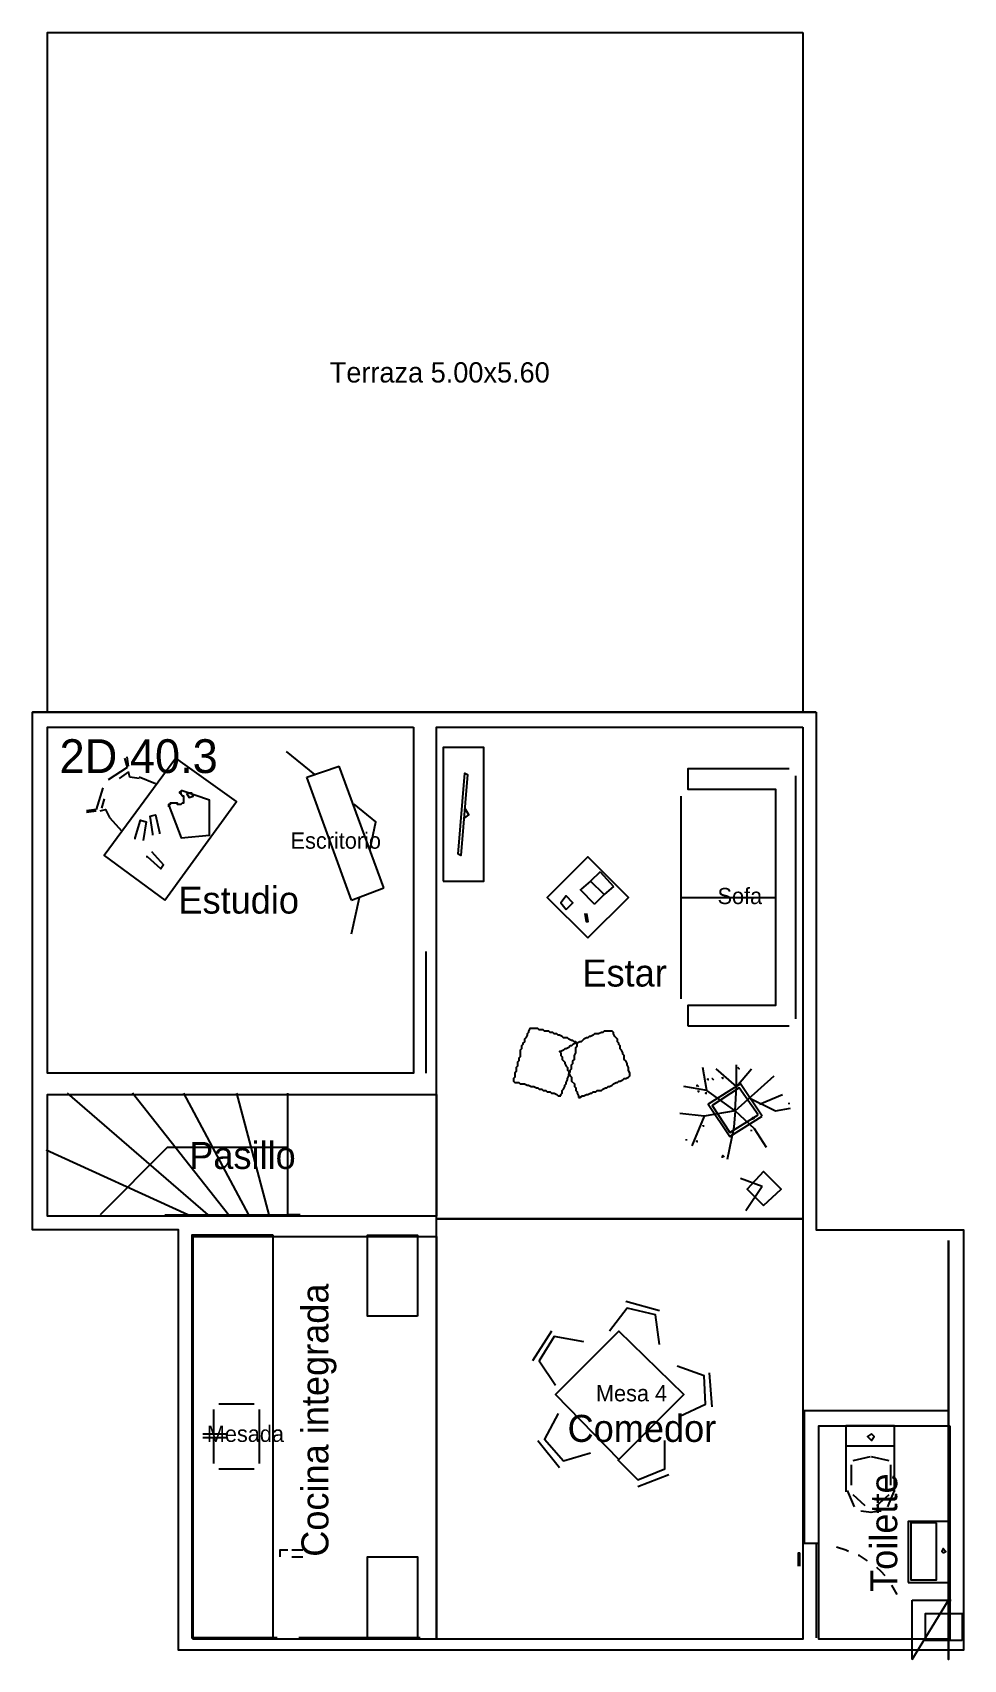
# Model space of a CAD drawing. Header units: metres. Extents: x 0 to 116, y 0 to 12.
# Drawn here: x 0 to 6.89, y -0.07 to 11.97 of the extents above; entities that cross this region are included whole.
import ezdxf

# ---------------------------------------------------------------- set-up
doc = ezdxf.new("R2010")
doc.units = ezdxf.units.M
for name, color, linetype in [('Trazo_Cotas', 9, 'Continuous'), ('Trazo_Entrada', 1, 'Continuous'), ('Trazo_Equipamiento', 8, 'Continuous'), ('Trazo_Estancias', 3, 'Continuous'), ('Trazo_Fachada', 30, 'Continuous'), ('Trazo_Puertas', 1, 'Continuous'), ('Trazo_Unidad', 7, 'Continuous'), ('Trazo_Ventanas', 5, 'Continuous')]:
    doc.layers.add(name, color=color, linetype=linetype)

msp = doc.modelspace()

# ---------------------------------------------------------------- texts
at = {"layer": 'Trazo_Cotas'}
msp.add_text('Terraza 5.00x5.60', height=0.15, dxfattribs=at).set_placement((2.2, 9.38))
at = {"layer": 'Trazo_Equipamiento', "color": 8}
for s, p in [('Escritorio', (1.91, 5.93)), ('Sofa', (5.07, 5.52)), ('Mesa 4', (4.17, 1.84)), ('Mesada', (1.29, 1.54))]:
    msp.add_text(s, height=0.12, dxfattribs=at).set_placement(p)
at = {"layer": 'Trazo_Estancias', "color": 150}
msp.add_text('Estudio', height=0.2, dxfattribs=at).set_placement((1.08, 5.45))
at = {"layer": 'Trazo_Estancias', "color": 2}
msp.add_text('Estar', height=0.2, dxfattribs=at).set_placement((4.07, 4.91))
at = {"layer": 'Trazo_Estancias', "color": 8}
msp.add_text('Pasillo', height=0.2, dxfattribs=at).set_placement((1.16, 3.56))
at = {"layer": 'Trazo_Estancias', "color": 30}
msp.add_text('Cocina integrada', height=0.2, rotation=90, dxfattribs=at).set_placement((2.19, 0.69))
at = {"layer": 'Trazo_Estancias', "color": 40}
msp.add_text('Comedor', height=0.2, dxfattribs=at).set_placement((3.96, 1.54))
at = {"layer": 'Trazo_Estancias', "color": 4}
msp.add_text('Toilette', height=0.2, rotation=90, dxfattribs=at).set_placement((6.4, 0.43))
at = {"layer": 'Trazo_Unidad'}
msp.add_text('2D 40.3', height=0.25, dxfattribs=at).set_placement((0.2, 6.49))

# ---------------------------------------------------------------- linework, layer by layer
at = {"layer": 'Trazo_Cotas'}
msp.add_lwpolyline([(5.7, 11.97), (5.7, 6.94), (0.11, 6.94), (0.11, 11.97)], close=True, dxfattribs=at)
at = {"layer": 'Trazo_Entrada'}
msp.add_line((4.48, 0), (2.99, 0), dxfattribs=at)
at = {"layer": 'Trazo_Equipamiento', "color": 9}
for p, q in [((2.09, 6.48), (1.88, 6.65)), ((0.7, 6.53), (0.56, 6.44)), ((0.68, 6.6), (0.7, 6.53)), ((0.71, 6.54), (0.7, 6.61)), ((2.03, 6.46), (2.27, 6.54)), ((2.6, 5.64), (2.27, 6.54)), ((0.71, 6.5), (0.64, 6.45)), ((0.91, 6.41), (0.79, 6.46)), ((2.36, 5.55), (2.03, 6.46)), ((5.65, 4.67), (5.65, 6.47)), ((0.52, 6.38), (0.47, 6.22)), ((0.53, 6.3), (0.51, 6.23)), ((4.8, 4.82), (4.8, 6.32)), ((0.47, 6.22), (0.4, 6.21)), ((0.4, 6.2), (0.47, 6.21)), ((0.57, 6.16), (0.66, 6.06)), ((4.13, 5.69), (4.06, 5.63)), ((4.2, 5.76), (4.13, 5.69)), ((4.23, 5.59), (4.13, 5.69)), ((4.23, 5.59), (4.13, 5.69)), ((4.2, 5.76), (4.3, 5.65)), ((2.36, 5.55), (2.6, 5.64)), ((2.36, 5.3), (2.42, 5.57)), ((4.05, 5.63), (4.16, 5.52)), ((4.23, 5.59), (4.16, 5.52)), ((4.3, 5.65), (4.23, 5.59)), ((4.8, 5.57), (5.5, 5.57)), ((4.85, 4.62), (5.6, 4.62)), ((4.99, 4.14), (4.96, 4.31)), ((5.2, 3.99), (5.49, 4.25)), ((5.21, 4.17), (5.21, 4.33)), ((5.21, 4.17), (5.32, 4.3)), ((5.38, 4.04), (5.55, 4.11)), ((4.97, 3.95), (4.79, 3.97)), ((5.4, 3.43), (5.24, 3.49)), ((5.4, 3.43), (5.28, 3.25)), ((4.64, 2.51), (4.39, 2.58)), ((3.84, 2.36), (3.7, 2.14)), ((5.03, 1.8), (5.01, 2.05)), ((3.74, 1.55), (3.9, 1.35)), ((4.48, 1.21), (4.71, 1.3))]:
    msp.add_line(p, q, dxfattribs=at)
at = {"layer": 'Trazo_Equipamiento', "color": 8}
for p, q in [((1.3, 3.22), (0.26, 4.12)), ((1.45, 3.22), (0.74, 4.12)), ((1.6, 3.22), (1.12, 4.12)), ((1.89, 4.04), (1.89, 4.12)), ((1.89, 3.22), (1.89, 4.12)), ((1.89, 3.88), (1.89, 3.96)), ((1.89, 3.71), (1.89, 3.79)), ((1.15, 3.22), (0.1, 3.7)), ((1, 3.72), (0.5, 3.22)), ((1, 3.72), (1.89, 3.72)), ((1.33, 3.72), (1.61, 3.72)), ((1.89, 3.54), (1.89, 3.63)), ((1.89, 3.38), (1.89, 3.46)), ((1.64, 1.82), (1.38, 1.82)), ((1.34, 1.78), (1.34, 1.6)), ((1.68, 1.38), (1.68, 1.78)), ((1.26, 1.6), (1.43, 1.6)), ((1.43, 1.57), (1.26, 1.57)), ((1.34, 1.57), (1.34, 1.38)), ((6.02, 1.51), (6.38, 1.51)), ((1.38, 1.34), (1.64, 1.34)), ((6.06, 1.37), (6.06, 1.22)), ((6.2, 1.43), (6.07, 1.4)), ((6.34, 1.4), (6.21, 1.43)), ((6.35, 1.37), (6.35, 1.22)), ((6.03, 1.18), (6.08, 1.06)), ((6.07, 1.15), (6.16, 1.07)), ((6.25, 1.07), (6.34, 1.15)), ((6.33, 1.06), (6.38, 1.18)), ((6.13, 1.03), (6.21, 1.02)), ((6.2, 1.02), (6.28, 1.03)), ((2, 0.74), (1.92, 0.74)), ((1.92, 0.69), (2, 0.69)), ((5.68, 0.62), (5.68, 0.72)), ((6.4, 0.41), (6.36, 0.48)), ((6.51, 0.37), (6.8, 0.37)), ((6.51, 0.09), (6.51, 0.37)), ((6.51, -0.07), (6.78, 0.37)), ((1.81, 0.09), (1.18, 0.09)), ((2.87, 0.09), (1.97, 0.09))]:
    msp.add_line(p, q, dxfattribs=at)
at = {"layer": 'Trazo_Equipamiento', "color": 9}
for points in [[(3.04, 5.69), (3.34, 5.69), (3.34, 6.68), (3.04, 6.68)], [(0.98, 5.55), (1.51, 6.28), (1.06, 6.6), (0.53, 5.88)], [(3.15, 5.89), (3.2, 6.49), (3.22, 6.48), (3.17, 5.88)], [(1.14, 6.34), (1.16, 6.31), (1.19, 6.32), (1.18, 6.34)], [(4.11, 5.27), (4.41, 5.57), (4.11, 5.87), (3.81, 5.57)], [(3.95, 5.48), (4, 5.53), (3.95, 5.58), (3.91, 5.53)], [(3.91, 4.1), (3.91, 4.11), (3.92, 4.12), (3.92, 4.14), (3.93, 4.15), (3.94, 4.17), (3.94, 4.18), (3.95, 4.19), (3.95, 4.2), (3.96, 4.22), (3.96, 4.23), (3.97, 4.25), (3.97, 4.26), (3.98, 4.28), (3.98, 4.29), (3.99, 4.3), (3.99, 4.33), (4, 4.34), (4, 4.36), (4.01, 4.37), (4.01, 4.4), (4.02, 4.42), (4.02, 4.46), (4.03, 4.47), (4.03, 4.49), (4.02, 4.5), (4.01, 4.5), (4, 4.51), (3.99, 4.51), (3.97, 4.52), (3.96, 4.53), (3.93, 4.53), (3.92, 4.54), (3.9, 4.55), (3.89, 4.55), (3.88, 4.56), (3.86, 4.56), (3.85, 4.57), (3.83, 4.57), (3.82, 4.58), (3.79, 4.58), (3.78, 4.59), (3.75, 4.59), (3.74, 4.6), (3.68, 4.6), (3.67, 4.58), (3.67, 4.57), (3.66, 4.56), (3.66, 4.55), (3.65, 4.53), (3.64, 4.52), (3.64, 4.5), (3.63, 4.49), (3.63, 4.48), (3.62, 4.47), (3.62, 4.45), (3.61, 4.44), (3.61, 4.39), (3.6, 4.38), (3.6, 4.36), (3.59, 4.35), (3.59, 4.32), (3.58, 4.31), (3.58, 4.28), (3.57, 4.27), (3.57, 4.24), (3.56, 4.23), (3.56, 4.21), (3.57, 4.2), (3.6, 4.2), (3.61, 4.19), (3.64, 4.19), (3.66, 4.18), (3.67, 4.18), (3.69, 4.17), (3.71, 4.17), (3.73, 4.16), (3.74, 4.16), (3.75, 4.15), (3.77, 4.15), (3.78, 4.14), (3.8, 4.14), (3.81, 4.13), (3.83, 4.13), (3.84, 4.12), (3.86, 4.12), (3.88, 4.11), (3.89, 4.1)], [(4.04, 4.09), (4.05, 4.09), (4.07, 4.1), (4.08, 4.1), (4.1, 4.11), (4.11, 4.11), (4.13, 4.12), (4.14, 4.12), (4.15, 4.13), (4.17, 4.13), (4.18, 4.14), (4.21, 4.14), (4.22, 4.15), (4.24, 4.16), (4.25, 4.16), (4.26, 4.17), (4.27, 4.17), (4.29, 4.18), (4.3, 4.19), (4.32, 4.2), (4.33, 4.2), (4.34, 4.21), (4.35, 4.21), (4.37, 4.22), (4.38, 4.23), (4.39, 4.23), (4.41, 4.24), (4.42, 4.25), (4.42, 4.27), (4.41, 4.29), (4.41, 4.31), (4.4, 4.33), (4.4, 4.34), (4.39, 4.36), (4.38, 4.37), (4.38, 4.4), (4.37, 4.41), (4.37, 4.42), (4.36, 4.44), (4.35, 4.45), (4.35, 4.47), (4.34, 4.48), (4.34, 4.49), (4.33, 4.5), (4.33, 4.52), (4.31, 4.54), (4.3, 4.56), (4.3, 4.57), (4.29, 4.58), (4.23, 4.58), (4.22, 4.57), (4.21, 4.57), (4.19, 4.56), (4.16, 4.56), (4.15, 4.55), (4.13, 4.54), (4.12, 4.54), (4.11, 4.53), (4.1, 4.53), (4.08, 4.52), (4.06, 4.5), (4.05, 4.5), (4.03, 4.49), (4.02, 4.49), (4, 4.48), (3.99, 4.47), (3.98, 4.47), (3.97, 4.46), (3.95, 4.45), (3.94, 4.45), (3.93, 4.44), (3.91, 4.43), (3.9, 4.43), (3.91, 4.42), (3.91, 4.4), (3.92, 4.39), (3.92, 4.37), (3.94, 4.35), (3.94, 4.34), (3.95, 4.32), (3.96, 4.31), (3.96, 4.29), (3.97, 4.28), (3.97, 4.27), (3.98, 4.25), (3.99, 4.24), (3.99, 4.21), (4.01, 4.19), (4.01, 4.17), (4.02, 4.16), (4.02, 4.14), (4.03, 4.13), (4.03, 4.12), (4.04, 4.1)], [(5.4, 3.95), (5.24, 4.19), (5, 4.04), (5.16, 3.8)], [(5.37, 3.96), (5.23, 4.16), (5.03, 4.03), (5.16, 3.83)], [(5.41, 3.29), (5.54, 3.41), (5.41, 3.54), (5.29, 3.41)], [(4.34, 1.41), (4.82, 1.89), (4.34, 2.36), (3.87, 1.89)]]:
    msp.add_lwpolyline(points, close=True, dxfattribs=at)
for points in [[(5.6, 6.52), (4.85, 6.52), (4.85, 6.37), (5.5, 6.37), (5.5, 4.77), (4.85, 4.77), (4.85, 4.62)], [(0.79, 6.45), (0.72, 6.46), (0.71, 6.5)], [(1.01, 6.25), (1.1, 6.01), (1.31, 6.03), (1.31, 6.29), (1.1, 6.36)], [(1.01, 6.24), (1.01, 6.26), (1.02, 6.26), (1.02, 6.27), (1.07, 6.27), (1.07, 6.26), (1.1, 6.26), (1.11, 6.27), (1.12, 6.27), (1.12, 6.32), (1.11, 6.32), (1.1, 6.33), (1.1, 6.34), (1.09, 6.34), (1.09, 6.35), (1.1, 6.35), (1.1, 6.36)], [(4.85, 6.37), (5.5, 6.37), (5.5, 4.77), (4.85, 4.77)], [(0.5, 6.21), (0.54, 6.22), (0.57, 6.16)], [(0.89, 6.03), (0.89, 6.04), (0.87, 6.17), (0.91, 6.18), (0.94, 6.05), (0.94, 6.04)], [(2.5, 5.93), (2.54, 6.13), (2.38, 6.26)], [(3.19, 6.15), (3.23, 6.18), (3.2, 6.23)], [(0.76, 6), (0.76, 6.01), (0.8, 6.14), (0.84, 6.13), (0.82, 5.99)], [(0.88, 5.91), (0.97, 5.81), (0.95, 5.78), (0.85, 5.87), (0.84, 5.87)], [(4.1, 5.45), (4.11, 5.39), (4.1, 5.39), (4.09, 5.45)], [(4.99, 4.23), (5, 4.22), (5, 4.23)], [(5.03, 4.23), (5.03, 4.23), (5.04, 4.22)], [(5.2, 3.99), (5.21, 4.17), (5.06, 4.3)], [(5.1, 4.24), (5.11, 4.23), (5.11, 4.24)], [(5.22, 4.31), (5.23, 4.3), (5.22, 4.31)], [(5.2, 3.99), (4.99, 4.14), (4.82, 4.17)], [(4.92, 4.17), (4.92, 4.18), (4.93, 4.17)], [(4.93, 4.14), (4.93, 4.13), (4.93, 4.14)], [(4.99, 4.12), (4.98, 4.12), (4.99, 4.12)], [(5.2, 3.99), (4.97, 3.95), (4.88, 3.73)], [(5.2, 3.99), (5.19, 3.87), (5.14, 3.63)], [(5.2, 3.99), (5.34, 3.86), (5.43, 3.72)], [(5.3, 4.09), (5.5, 3.99), (5.61, 4.01)], [(5.6, 4.04), (5.6, 4.04), (5.6, 4.05)], [(4.96, 3.88), (4.96, 3.88), (4.97, 3.88)], [(5.32, 3.93), (5.33, 3.93), (5.33, 3.94), (5.34, 3.93)], [(4.84, 3.77), (4.84, 3.78), (4.84, 3.78)], [(4.91, 3.77), (4.92, 3.76), (4.92, 3.77)], [(5.32, 3.84), (5.32, 3.85), (5.32, 3.85)], [(5.1, 3.65), (5.11, 3.65), (5.11, 3.66), (5.12, 3.65)], [(4.64, 2.26), (4.61, 2.48), (4.4, 2.53), (4.27, 2.36)], [(4.08, 2.28), (3.86, 2.32), (3.75, 2.14), (3.87, 1.96)], [(4.79, 1.73), (4.98, 1.82), (4.97, 2.03), (4.77, 2.1)], [(3.89, 1.75), (3.79, 1.56), (3.93, 1.4), (4.13, 1.46)], [(4.33, 1.41), (4.48, 1.26), (4.68, 1.34), (4.68, 1.55)]]:
    msp.add_lwpolyline(points, dxfattribs=at)
at = {"layer": 'Trazo_Equipamiento', "color": 8}
for points in [[(1.51, 4.12), (1.75, 3.22), (1.89, 3.22)], [(1.98, 3.22), (1.89, 3.22), (1.89, 3.29)], [(0.98, 3.22), (1.6, 3.22), (1.75, 3.22)], [(6.78, 1.77), (5.71, 1.77), (5.71, 0.79), (5.82, 0.79), (5.82, 1.66), (6.78, 1.66), (6.78, 0.37)], [(6.38, 1.17), (6.38, 1.66), (6.02, 1.66), (6.02, 1.17)], [(6.78, 1.67), (6.78, 1.67), (6.78, -0.07)], [(1.89, 0.74), (1.83, 0.74), (1.83, 0.69)], [(6.04, 0.73), (6.02, 0.74), (5.95, 0.76)], [(5.67, 0.62), (5.67, 0.72), (5.68, 0.72)], [(6.18, 0.66), (6.12, 0.7), (6.11, 0.7)], [(6.31, 0.55), (6.28, 0.58), (6.25, 0.61)], [(6.51, -0.07), (6.51, -0.07), (6.51, 0.37)]]:
    msp.add_lwpolyline(points, dxfattribs=at)
for points in [[(1.78, 3.07), (1.18, 3.07), (1.18, 0.09), (1.78, 0.09)], [(2.85, 2.47), (2.48, 2.47), (2.48, 3.07), (2.85, 3.07)], [(6.78, 3.03), (6.78, -0.07)], [(6.21, 1.6), (6.18, 1.58), (6.21, 1.55), (6.23, 1.58)], [(6.48, 0.5), (6.78, 0.5), (6.78, 0.95), (6.48, 0.95)], [(6.69, 0.94), (6.5, 0.94), (6.5, 0.52), (6.69, 0.52)], [(6.74, 0.72), (6.76, 0.73), (6.74, 0.75), (6.73, 0.73)], [(2.85, 0.09), (2.48, 0.09), (2.48, 0.69), (2.85, 0.69)], [(6.88, 0.07), (6.61, 0.07), (6.61, 0.27), (6.88, 0.27)]]:
    msp.add_lwpolyline(points, close=True, dxfattribs=at)
at = {"layer": 'Trazo_Estancias', "color": 150}
msp.add_lwpolyline([(2.82, 6.83), (2.82, 4.27), (0.11, 4.27), (0.11, 6.83)], close=True, dxfattribs=at)
at = {"layer": 'Trazo_Estancias', "color": 2}
msp.add_lwpolyline([(5.7, 6.83), (5.7, 3.19), (2.99, 3.19), (2.99, 6.83)], close=True, dxfattribs=at)
at = {"layer": 'Trazo_Estancias', "color": 8}
msp.add_lwpolyline([(2.99, 4.11), (2.99, 3.21), (0.11, 3.21), (0.11, 4.11)], close=True, dxfattribs=at)
at = {"layer": 'Trazo_Estancias', "color": 40}
msp.add_lwpolyline([(5.7, 3.19), (5.7, 0.08), (2.99, 0.08), (2.99, 3.19)], close=True, dxfattribs=at)
at = {"layer": 'Trazo_Estancias', "color": 30}
msp.add_lwpolyline([(2.99, 3.06), (2.99, 0.08), (1.19, 0.08), (1.19, 3.06)], close=True, dxfattribs=at)
at = {"layer": 'Trazo_Estancias', "color": 4}
msp.add_lwpolyline([(6.79, 1.66), (6.79, 0.08), (5.82, 0.08), (5.82, 1.66)], close=True, dxfattribs=at)
at = {"layer": 'Trazo_Fachada'}
msp.add_line((5.8, 6.94), (0, 6.94), dxfattribs=at)
at = {"layer": 'Trazo_Puertas'}
for p, q in [((2.91, 5.17), (2.91, 4.27)), ((5.8, 0.78), (5.8, 0.09))]:
    msp.add_line(p, q, dxfattribs=at)
at = {"layer": 'Trazo_Unidad'}
msp.add_lwpolyline([(5.8, 6.94), (5.8, 3.11), (6.89, 3.11), (6.89, 0), (1.08, 0), (1.08, 3.11), (0, 3.11), (0, 6.94)], close=True, dxfattribs=at)
at = {"layer": 'Trazo_Ventanas'}
for p, q in [((2.82, 6.94), (0.11, 6.94)), ((5.7, 6.94), (2.99, 6.94))]:
    msp.add_line(p, q, dxfattribs=at)

msp.set_redraw_order([(e.dxf.handle, doc.entitydb.next_handle()) for e in msp.query("TEXT MTEXT ATTDEF DIMENSION ARC_DIMENSION")])  # texts and dimensions are drawn at this point

doc.saveas('drawing.dxf')
